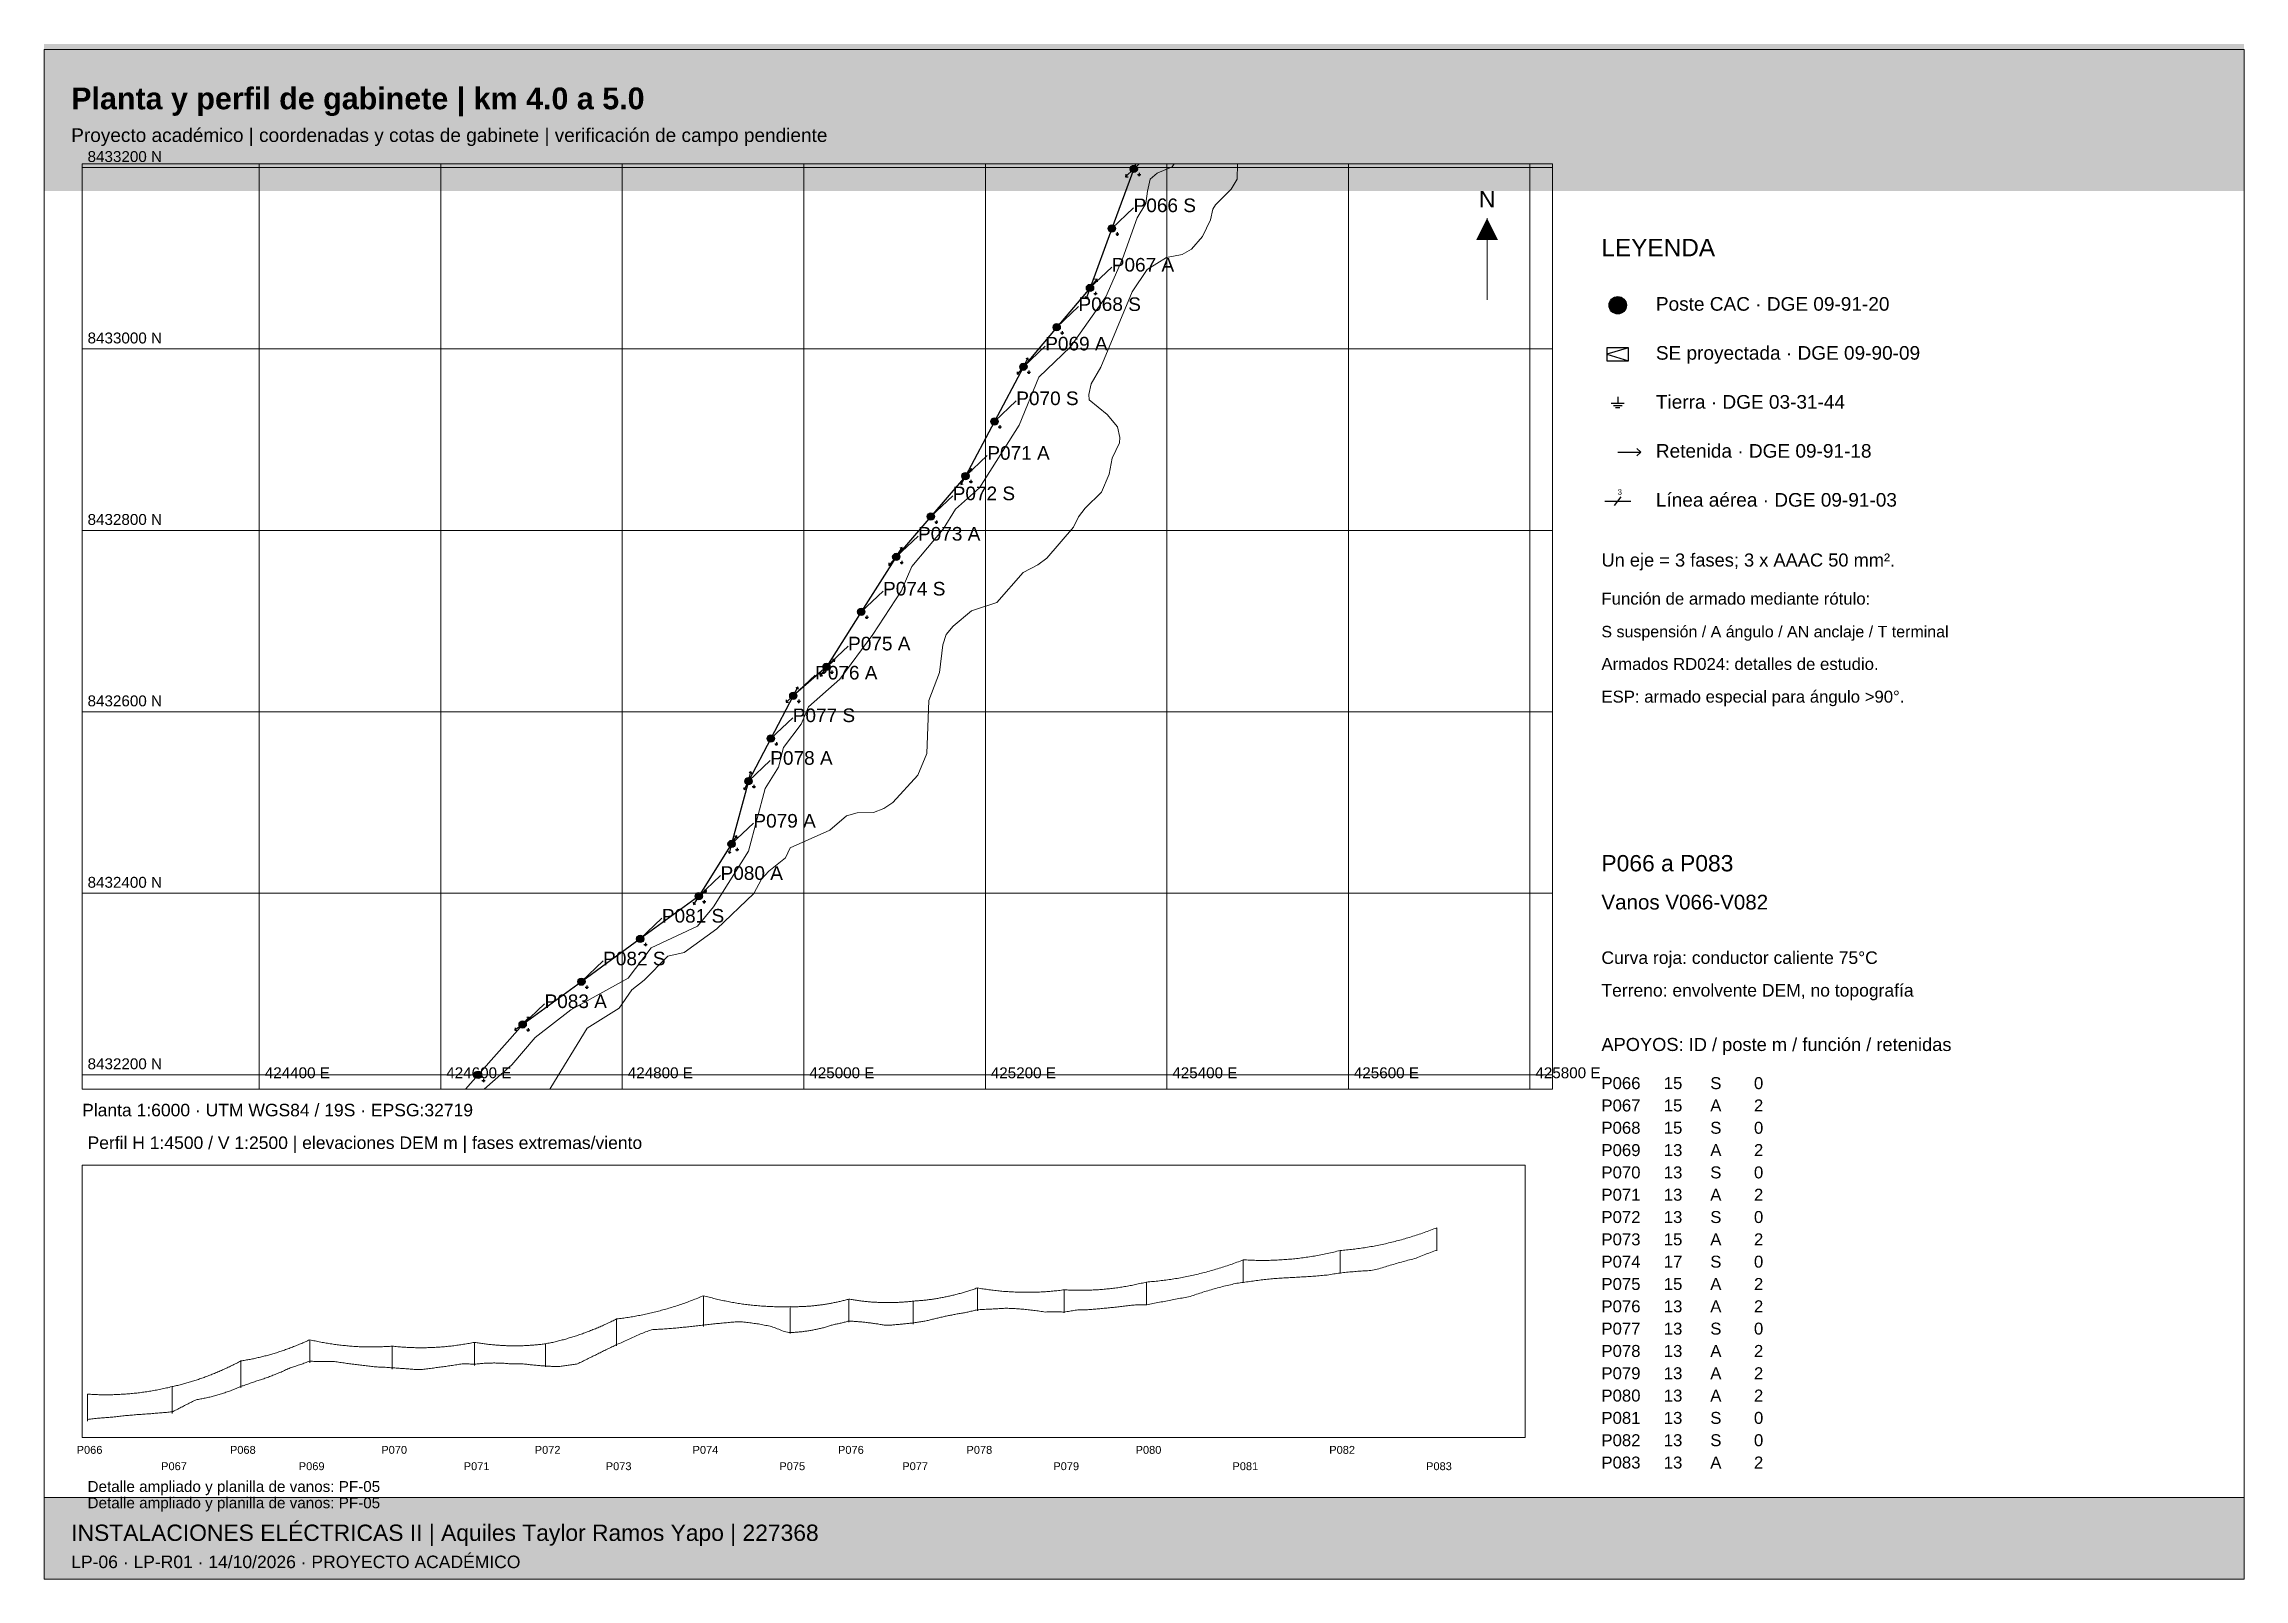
# Paper-space layout 'LP-06_PLANTA' of a CAD drawing. Header units: metres, sheet in millimetres. Extents: x 8 to 412, y 8 to 290.
# The model-space entities are those that its viewports show. They can reach past a viewport. Long polylines and large blocks are cut down to what shows.
import ezdxf

# ---------------------------------------------------------------- set-up
doc = ezdxf.new("R2010")
doc.units = ezdxf.units.M
for name, color, linetype, lineweight, true_color in [('BASE_AGUA', 7, 'Continuous', 13, 0x419bd7), ('BASE_VIAS', 7, 'Continuous', 13, 0xb9b9b9), ('CUADRICULA', 7, 'Continuous', 13, 0xe1e1e1), ('CUADRICULA_TEXTO', 7, 'Continuous', 13, 0x8c8c8c), ('DETALLE', 7, 'Continuous', 13, 0x33434d), ('LP_EJE', 7, 'Continuous', 25, 0xaa191e), ('PERFIL_CONDUCTOR', 7, 'Continuous', 13, 0xc53643), ('PERFIL_TERRENO', 7, 'Continuous', 13, 0x976f49), ('ROTULO', 7, 'Continuous', 13, 0x18364a)]:
    doc.layers.add(name, color=color, linetype=linetype, lineweight=lineweight, true_color=true_color)
for name, color, linetype, lineweight in [('LP_MAPA_ETIQUETAS', 7, 'Continuous', 25), ('LP_PAT', 3, 'Continuous', 25), ('LP_POSTES', 1, 'Continuous', 25), ('LP_RETENIDAS', 34, 'Continuous', 25), ('PF_COMPACTO', 7, 'Continuous', 0)]:
    doc.layers.add(name, color=color, linetype=linetype, lineweight=lineweight)
doc.layers.add('PRESENTACION', color=7, linetype='Continuous')
doc.layers.add('VIEWPORTS', color=7, linetype='Continuous')
doc.styles.add('Arial', font='arial.ttf')
doc.styles.add('Arial-Bold', font='arialbd.ttf')

psp = doc.layouts.new('LP-06_PLANTA')

# ---------------------------------------------------------------- texts
at = {"layer": 'CUADRICULA_TEXTO', "style": 'Arial'}
for s, p in [('8433200 N', (16, 268.32)), ('8433000 N', (16, 234.99)), ('8432800 N', (16, 201.65)), ('8432600 N', (16, 168.32)), ('8432400 N', (16, 134.99)), ('8432200 N', (16, 101.65)), ('424400 E', (48.54, 100)), ('424600 E', (81.87, 100)), ('424800 E', (115.2, 100)), ('425000 E', (148.54, 100)), ('425200 E', (181.87, 100)), ('425400 E', (215.2, 100)), ('425600 E', (248.54, 100)), ('425800 E', (281.87, 100))]:
    psp.add_text(s, height=2, dxfattribs=at).set_placement(p)
at = {"layer": 'LP_MAPA_ETIQUETAS', "style": 'Arial'}
for s, p in [('P066 S', (208.09, 259.11)), ('P067 A', (204.08, 248.19)), ('P068 S', (197.97, 240.95)), ('P069 A', (191.86, 233.7)), ('P070 S', (186.54, 223.66)), ('P071 A', (181.23, 213.62)), ('P072 S', (174.87, 206.19)), ('P073 A', (168.5, 198.77)), ('P074 S', (162.08, 188.68)), ('P075 A', (155.66, 178.6)), ('P076 A', (149.6, 173.25)), ('P077 S', (145.49, 165.42)), ('P078 A', (141.37, 157.59)), ('P079 A', (138.27, 146.04)), ('P080 A', (132.24, 136.44)), ('P081 S', (121.46, 128.59)), ('P082 S', (110.68, 120.74)), ('P083 A', (99.91, 112.89))]:
    psp.add_text(s, height=2.5, dxfattribs=at).set_placement(p)
at = {"layer": 'PF_COMPACTO', "style": 'Arial'}
for s, height, p in [('P066', 1.45, (14, 31)), ('P068', 1.45, (42.15, 31)), ('P070', 1.45, (69.94, 31)), ('P072', 1.45, (98.12, 31)), ('P074', 1.45, (127.1, 31)), ('P076', 1.45, (153.81, 31)), ('P078', 1.45, (177.4, 31)), ('P080', 1.45, (208.46, 31)), ('P082', 1.45, (244.02, 31)), ('P067', 1.45, (29.51, 28)), ('P069', 1.45, (54.79, 28)), ('P071', 1.45, (85.08, 28)), ('P073', 1.45, (111.16, 28)), ('P075', 1.45, (143.04, 28)), ('P077', 1.45, (165.61, 28)), ('P079', 1.45, (193.35, 28)), ('P081', 1.45, (226.24, 28)), ('P083', 1.45, (261.8, 28)), ('Detalle ampliado y planilla de vanos: PF-05', 2, (16, 24))]:
    psp.add_text(s, height=height, dxfattribs=at).set_placement(p)
at = {"layer": 'ROTULO', "color": 159, "true_color": 0x18364a, "style": 'Arial-Bold'}
psp.add_text('Planta y perfil de gabinete | km 4.0 a 5.0', height=4, dxfattribs=at).set_placement((13, 278))
at = {"layer": 'ROTULO', "color": 147, "true_color": 0x526b7b, "style": 'Arial'}
psp.add_text('Proyecto académico | coordenadas y cotas de gabinete | verificación de campo pendiente', height=2.5, dxfattribs=at).set_placement((13, 272))
at = {"layer": 'ROTULO', "style": 'Arial'}
for s, height, p in [('N', 3, (271.5, 260)), ('LEYENDA', 3.2, (294, 251)), ('Poste CAC · DGE 09-91-20', 2.5, (304, 241)), ('SE proyectada · DGE 09-90-09', 2.5, (304, 232)), ('Tierra · DGE 03-31-44', 2.5, (304, 223)), ('Retenida · DGE 09-91-18', 2.5, (304, 214)), ('Línea aérea · DGE 09-91-03', 2.5, (304, 205)), ('Un eje = 3 fases; 3 x AAAC 50 mm².', 2.4, (294, 194)), ('Función de armado mediante rótulo:', 2.2, (294, 187)), ('S suspensión / A ángulo / AN anclaje / T terminal', 2.1, (294, 181)), ('Armados RD024: detalles de estudio.', 2.2, (294, 175)), ('ESP: armado especial para ángulo >90°.', 2.2, (294, 169)), ('P066 a P083', 3, (294, 138)), ('Vanos V066-V082', 2.7, (294, 131)), ('Curva roja: conductor caliente 75°C', 2.3, (294, 121)), ('Terreno: envolvente DEM, no topografía', 2.3, (294, 115)), ('APOYOS: ID / poste m / función / retenidas', 2.4, (294, 105)), ('P066     15      S       0', 2.2, (294, 98)), ('Planta 1:6000 · UTM WGS84 / 19S · EPSG:32719', 2.3, (15, 93)), ('P067     15      A       2', 2.2, (294, 93.9)), ('Perfil H 1:4500 / V 1:2500 | elevaciones DEM m | fases extremas/viento', 2.3, (16, 87)), ('P068     15      S       0', 2.2, (294, 89.8)), ('P069     13      A       2', 2.2, (294, 85.7)), ('P070     13      S       0', 2.2, (294, 81.6)), ('P071     13      A       2', 2.2, (294, 77.5)), ('P072     13      S       0', 2.2, (294, 73.4)), ('P073     15      A       2', 2.2, (294, 69.3)), ('P074     17      S       0', 2.2, (294, 65.2)), ('P075     15      A       2', 2.2, (294, 61.1)), ('P076     13      A       2', 2.2, (294, 57)), ('P077     13      S       0', 2.2, (294, 52.9)), ('P078     13      A       2', 2.2, (294, 48.8)), ('P079     13      A       2', 2.2, (294, 44.7)), ('P080     13      A       2', 2.2, (294, 40.6)), ('P081     13      S       0', 2.2, (294, 36.5)), ('P066', 1.45, (14, 31)), ('P068', 1.45, (42.15, 31)), ('P070', 1.45, (69.94, 31)), ('P072', 1.45, (98.12, 31)), ('P074', 1.45, (127.1, 31)), ('P076', 1.45, (153.81, 31)), ('P078', 1.45, (177.4, 31)), ('P080', 1.45, (208.46, 31)), ('P082', 1.45, (244.02, 31)), ('P082     13      S       0', 2.2, (294, 32.4)), ('P067', 1.45, (29.51, 28)), ('P069', 1.45, (54.79, 28)), ('P071', 1.45, (85.08, 28)), ('P073', 1.45, (111.16, 28)), ('P075', 1.45, (143.04, 28)), ('P077', 1.45, (165.61, 28)), ('P079', 1.45, (193.35, 28)), ('P081', 1.45, (226.24, 28)), ('P083', 1.45, (261.8, 28)), ('P083     13      A       2', 2.2, (294, 28.3)), ('Detalle ampliado y planilla de vanos: PF-05', 2, (16, 21)), ('INSTALACIONES ELÉCTRICAS II | Aquiles Taylor Ramos Yapo | 227368', 3, (13, 15)), ('LP-06 · LP-R01 · 14/10/2026 · PROYECTO ACADÉMICO', 2.3, (13, 10))]:
    psp.add_text(s, height=height, dxfattribs=at).set_placement(p)

msp = doc.modelspace()

# ---------------------------------------------------------------- blocks, each defined once
blk = doc.blocks.new('LP_SUSPENSION')
at = {"true_color": 0xffffff}
blk.add_hatch(color=7, dxfattribs=at).paths.add_polyline_path([(4, 0), (4, 0.6), (3.8, 1.2), (3.6, 1.8), (3.2, 2.4), (2.8, 2.8), (2.4, 3.2), (1.8, 3.6), (1.2, 3.8), (0.6, 4), (0, 4), (-0.6, 4), (-1.2, 3.8), (-1.8, 3.6), (-2.4, 3.2), (-2.8, 2.8), (-3.2, 2.4), (-3.6, 1.8), (-3.8, 1.2), (-4, 0.6), (-4, 0), (-4, -0.6), (-3.8, -1.2), (-3.6, -1.8), (-3.2, -2.4), (-2.8, -2.8), (-2.4, -3.2), (-1.8, -3.6), (-1.2, -3.8), (-0.6, -4), (0, -4), (0.6, -4), (1.2, -3.8), (1.8, -3.6), (2.4, -3.2), (2.8, -2.8), (3.2, -2.4), (3.6, -1.8), (3.8, -1.2), (4, -0.6)])
blk.add_circle((0, 0), 4)
at = {"flags": 1}
for tag in ['ARMADO', 'ID', 'ESTRUCTURA', 'E', 'N', 'POSTE_M']:
    blk.add_attdef(tag, (0, 0), '', height=1, dxfattribs=at)
blk = doc.blocks.new('LP_SE')
blk.add_lwpolyline([(-5, -3), (5, -3), (5, 3), (-5, 3)], close=True)
blk.add_lwpolyline([(5, 3), (-5, 0), (5, -3)])
at = {"flags": 1}
blk.add_attdef('ID', (0, 0), '', height=1, dxfattribs=at)
blk = doc.blocks.new('LP_PAT')
for p, q in [((-3, 0), (3, 0)), ((0, 3), (0, 0)), ((-2, -1), (2, -1)), ((-1, -2), (1, -2))]:
    blk.add_line(p, q)
blk = doc.blocks.new('LP_RET')
blk.add_line((0, 0), (10.6, 0))
blk.add_lwpolyline([(8.8, -1.7), (10.6, 0), (8.8, 1.7)])
blk = doc.blocks.new('LP_LINEA')
for p, q in [((-6, 0), (6, 0)), ((-1.5, -2), (1.5, 2))]:
    blk.add_line(p, q)
blk.add_text('3', height=2.5).set_placement((0, 3))
blk = doc.blocks.new('LP_ANGULO')
at = {"true_color": 0xffffff}
blk.add_hatch(color=7, dxfattribs=at).paths.add_polyline_path([(4, 0), (4, 0.6), (3.8, 1.2), (3.6, 1.8), (3.2, 2.4), (2.8, 2.8), (2.4, 3.2), (1.8, 3.6), (1.2, 3.8), (0.6, 4), (0, 4), (-0.6, 4), (-1.2, 3.8), (-1.8, 3.6), (-2.4, 3.2), (-2.8, 2.8), (-3.2, 2.4), (-3.6, 1.8), (-3.8, 1.2), (-4, 0.6), (-4, 0), (-4, -0.6), (-3.8, -1.2), (-3.6, -1.8), (-3.2, -2.4), (-2.8, -2.8), (-2.4, -3.2), (-1.8, -3.6), (-1.2, -3.8), (-0.6, -4), (0, -4), (0.6, -4), (1.2, -3.8), (1.8, -3.6), (2.4, -3.2), (2.8, -2.8), (3.2, -2.4), (3.6, -1.8), (3.8, -1.2), (4, -0.6)])
blk.add_circle((0, 0), 4)
at = {"flags": 1}
for tag in ['ARMADO', 'ID', 'ESTRUCTURA', 'E', 'N', 'POSTE_M']:
    blk.add_attdef(tag, (0, 0), '', height=1, dxfattribs=at)

# ---------------------------------------------------------------- linework, layer by layer
at = {"layer": 'BASE_AGUA'}
msp.add_lwpolyline([(424694.8, 8432153.1), (424721.4, 8432185.7), (424761.1, 8432251.1), (424796.7, 8432273.4), (424810.5, 8432293.5), (424824.1, 8432304.2), (424850.3, 8432330.5), (424868, 8432334.6), (424904.1, 8432360.8), (424945, 8432399.8), (424953.4, 8432415.6), (424961.5, 8432424.3), (424979.7, 8432439), (424985.1, 8432450), (425028.5, 8432469.6), (425047, 8432485.2), (425058.8, 8432488.7), (425076.8, 8432489.1), (425088.3, 8432493.4), (425097.9, 8432500), (425125.6, 8432530), (425135.6, 8432553.9), (425137.8, 8432612.3), (425149.3, 8432643.2), (425153.2, 8432673.9), (425156.9, 8432685.2), (425164.4, 8432694.4), (425184.9, 8432711.4), (425212.7, 8432720.4), (425241.6, 8432753.6), (425257.7, 8432762), (425267.6, 8432769.2), (425297, 8432803.5), (425302.7, 8432814.7), (425309.9, 8432824.5), (425327.8, 8432841.9), (425336.5, 8432862), (425339.6, 8432879.6), (425347.9, 8432896.6), (425348.2, 8432902.3), (425345.6, 8432914.1), (425334.2, 8432927.6), (425314.5, 8432943.9), (425313.9, 8432949.7), (425316.5, 8432961.5), (425327.1, 8432979.9), (425361.6, 8433062.9), (425378.4, 8433087.4), (425399.4, 8433100.7), (425416.8, 8433103.9), (425427.2, 8433109.9), (425439.3, 8433123.8), (425448.2, 8433142.2), (425450.8, 8433154), (425453.7, 8433158.9), (425471, 8433176.2), (425477.6, 8433186.9), (425477.9, 8433204.2), (425471.2, 8433214.2)], dxfattribs=at)
at = {"layer": 'BASE_VIAS'}
for points in [[(425378.8, 8433173.7), (425381.6, 8433187.2), (425389.4, 8433193.7), (425405.7, 8433200.6), (425418.6, 8433220.6)], [(424600.2, 8432111.1), (424639.7, 8432177), (424678.2, 8432210.9), (424704.1, 8432240.8), (424743.1, 8432271.3), (424806.6, 8432306.3), (424831.9, 8432339.8), (424882.7, 8432363.7), (424900.5, 8432385), (424938.9, 8432446.2), (424957.5, 8432515.5), (424972.2, 8432538.8), (424977.7, 8432560.6), (424997, 8432586.4), (425005.1, 8432605.6), (425039.6, 8432636), (425076, 8432685.2), (425107.4, 8432732.8), (425119, 8432760.1), (425153.5, 8432801.1), (425167.2, 8432823.4), (425193.6, 8432846.7), (425237.1, 8432916.1), (425258.8, 8432968.7), (425293.8, 8433002.2), (425332.8, 8433057.4), (425351, 8433099.4), (425367.1, 8433144.4), (425376.7, 8433160.1), (425378.8, 8433173.7)]]:
    msp.add_lwpolyline(points, dxfattribs=at)
at = {"layer": 'LP_EJE'}
msp.add_lwpolyline([(425404.1, 8433236.8), (425363.5, 8433198.3), (425339.4, 8433132.7), (425315.3, 8433067.2), (425278.6, 8433023.8), (425241.9, 8432980.3), (425210, 8432920), (425178.1, 8432859.8), (425140, 8432815.2), (425101.8, 8432770.7), (425063.3, 8432710.2), (425024.8, 8432649.6), (424988.4, 8432617.6), (424963.7, 8432570.6), (424939, 8432523.6), (424920.4, 8432454.3), (424884.2, 8432396.7), (424819.6, 8432349.6), (424754.9, 8432302.5), (424690.2, 8432255.4), (424641.1, 8432199.7), (424591.9, 8432144.1)], dxfattribs=at)

# ---------------------------------------------------------------- block references
at = {"layer": 'LP_PAT', "xscale": 0.6, "yscale": 0.6}
for p in [(425369.5, 8433192.3), (425345.4, 8433126.7), (425321.3, 8433061.2), (425284.6, 8433017.8), (425247.9, 8432974.3), (425216, 8432914), (425184.1, 8432853.8), (425146, 8432809.2), (425107.8, 8432764.7), (425069.3, 8432704.2), (425030.8, 8432643.6), (424994.4, 8432611.6), (424969.7, 8432564.6), (424945, 8432517.6), (424926.4, 8432448.3), (424890.2, 8432390.7), (424825.6, 8432343.6), (424760.9, 8432296.5), (424696.2, 8432249.4), (424647.1, 8432193.7)]:
    msp.add_blockref('LP_PAT', p, dxfattribs=at)
at = {"layer": 'LP_POSTES'}
for name, p in [('LP_ANGULO', (425363.5, 8433198.3)), ('LP_SUSPENSION', (425339.4, 8433132.7)), ('LP_ANGULO', (425315.3, 8433067.2)), ('LP_SUSPENSION', (425278.6, 8433023.8)), ('LP_ANGULO', (425241.9, 8432980.3)), ('LP_SUSPENSION', (425210, 8432920)), ('LP_ANGULO', (425178.1, 8432859.8)), ('LP_SUSPENSION', (425140, 8432815.2)), ('LP_ANGULO', (425101.8, 8432770.7)), ('LP_SUSPENSION', (425063.3, 8432710.2)), ('LP_ANGULO', (425024.8, 8432649.6)), ('LP_ANGULO', (424988.4, 8432617.6)), ('LP_SUSPENSION', (424963.7, 8432570.6)), ('LP_ANGULO', (424939, 8432523.6)), ('LP_ANGULO', (424920.4, 8432454.3)), ('LP_ANGULO', (424884.2, 8432396.7)), ('LP_SUSPENSION', (424819.6, 8432349.6)), ('LP_SUSPENSION', (424754.9, 8432302.5)), ('LP_ANGULO', (424690.2, 8432255.4)), ('LP_SUSPENSION', (424641.1, 8432199.7))]:
    msp.add_blockref(name, p, dxfattribs=at)
at = {"layer": 'LP_RETENIDAS'}
for p, xscale, yscale, rotation in [((425363.5, 8433198.3), 1.16981132079829, 1.16981132079829, 223.5294997150238), ((425363.5, 8433198.3), 1.169811320679051, 1.169811320679051, 69.80448041175079), ((425315.3, 8433067.2), 1.169811320742181, 1.169811320742181, 49.86772882851753), ((425315.3, 8433067.2), 1.169811320679051, 1.169811320679051, 249.8044804117508), ((425241.9, 8432980.3), 0.9999999999316288, 0.9999999999316288, 229.8677288261375), ((425241.9, 8432980.3), 1.000000000063909, 1.000000000063909, 62.09705632638848), ((425178.1, 8432859.8), 1.000000000063909, 1.000000000063909, 242.0970563263885), ((425178.1, 8432859.8), 0.9999999999769732, 0.9999999999769732, 49.42273997931765), ((425101.8, 8432770.7), 1.169811320782044, 1.169811320782044, 57.5176937778161), ((425101.8, 8432770.7), 1.169811320707848, 1.169811320707848, 229.4227399772121), ((425024.8, 8432649.6), 1.169811320782044, 1.169811320782044, 237.5176937778161), ((425024.8, 8432649.6), 1.169811320751768, 1.169811320751768, 41.41630581605269), ((424988.4, 8432617.6), 1.000000000041465, 1.000000000041465, 221.4163058188099), ((424988.4, 8432617.6), 0.9999999999648532, 0.9999999999648532, 62.26329361833066), ((424939, 8432523.6), 0.9999999999648532, 0.9999999999648532, 242.2632936183306), ((424939, 8432523.6), 0.9999999999760544, 0.9999999999760544, 74.9636724282204), ((424920.4, 8432454.3), 0.9999999999760544, 0.9999999999760544, 254.9636724282204), ((424920.4, 8432454.3), 1.000000000055194, 1.000000000055194, 57.88066077699221), ((424884.2, 8432396.7), 1.000000000055194, 1.000000000055194, 237.8806607769922), ((424884.2, 8432396.7), 1.000000000019978, 1.000000000019978, 36.0699425829568), ((424690.2, 8432255.4), 1.000000000019978, 1.000000000019978, 216.0699425829568), ((424690.2, 8432255.4), 1.000000000042246, 1.000000000042246, 48.5578075169854)]:
    msp.add_blockref('LP_RET', p, dxfattribs=dict(at, xscale=xscale, yscale=yscale, rotation=rotation))

# ---------------------------------------------------------------- hatches: boundary and pattern name
at = {"layer": 'PRESENTACION', "true_color": 0xeef4f7}
for points in [[(8, 263), (412, 263), (412, 290), (8, 290)], [(8, 8), (412, 8), (412, 23), (8, 23)]]:
    psp.add_hatch(color=7, dxfattribs=at).paths.add_polyline_path(points)
at = {"layer": 'PRESENTACION', "true_color": 0x287d89}
psp.add_hatch(color=137, dxfattribs=at).paths.add_polyline_path([(8, 263), (11, 263), (11, 290), (8, 290)])

# ---------------------------------------------------------------- linework, layer by layer
at = {"layer": 'CUADRICULA'}
for p, q in [((15, 267.32), (285, 267.32)), ((47.54, 98), (47.54, 268)), ((80.87, 98), (80.87, 268)), ((114.2, 98), (114.2, 268)), ((147.54, 98), (147.54, 268)), ((180.87, 98), (180.87, 268)), ((214.2, 98), (214.2, 268)), ((247.54, 98), (247.54, 268)), ((280.87, 98), (280.87, 268)), ((15, 233.99), (285, 233.99)), ((15, 200.65), (285, 200.65)), ((15, 167.32), (285, 167.32)), ((15, 133.99), (285, 133.99)), ((15, 100.65), (285, 100.65))]:
    psp.add_line(p, q, dxfattribs=at)
at = {"layer": 'DETALLE'}
for p, q in [((273, 243), (273, 258)), ((263.8, 68.3), (263.8, 72.54)), ((228.24, 62.4), (228.24, 66.64)), ((246.02, 64.11), (246.02, 68.35)), ((179.4, 57.24), (179.4, 61.48)), ((195.35, 56.89), (195.35, 61.13)), ((210.46, 58.32), (210.46, 62.56)), ((129.1, 54.37), (129.1, 60.05)), ((145.04, 53.08), (145.04, 58.04)), ((155.81, 55.19), (155.81, 59.43)), ((167.61, 54.82), (167.61, 59.06)), ((113.16, 50.83), (113.16, 55.79)), ((56.79, 47.71), (56.79, 51.95)), ((71.94, 46.54), (71.94, 50.78)), ((87.08, 47.24), (87.08, 51.48)), ((100.12, 46.97), (100.12, 51.21)), ((44.15, 43.1), (44.15, 48.06)), ((16, 37), (16, 41.96)), ((31.51, 38.38), (31.51, 43.34))]:
    psp.add_line(p, q, dxfattribs=at)
psp.add_lwpolyline([(15, 34), (280, 34), (280, 84), (15, 84)], close=True, dxfattribs=at)
psp.add_solid([(271, 254), (275, 254), (273, 258)], dxfattribs=at)
at = {"layer": 'LP_MAPA_ETIQUETAS'}
for p, q in [((204.09, 256.11), (208.09, 259.91)), ((200.08, 245.19), (204.08, 248.99)), ((193.97, 237.95), (197.97, 241.75)), ((187.86, 230.7), (191.86, 234.5)), ((182.54, 220.66), (186.54, 224.46)), ((177.23, 210.62), (181.23, 214.42)), ((170.87, 203.19), (174.87, 206.99)), ((164.5, 195.77), (168.5, 199.57)), ((158.08, 185.68), (162.08, 189.48)), ((151.66, 175.6), (155.66, 179.4)), ((145.6, 170.25), (149.6, 174.05)), ((141.49, 162.42), (145.49, 166.22)), ((137.37, 154.59), (141.37, 158.39)), ((134.27, 143.04), (138.27, 146.84)), ((128.24, 133.44), (132.24, 137.24)), ((117.46, 125.59), (121.46, 129.39)), ((106.68, 117.74), (110.68, 121.54)), ((95.91, 109.89), (99.91, 113.69))]:
    psp.add_line(p, q, dxfattribs=at)
at = {"layer": 'PERFIL_CONDUCTOR'}
for points in [[(246.02, 68.35), (246.32, 68.37), (246.61, 68.4), (246.91, 68.43), (247.21, 68.45), (247.5, 68.48), (247.8, 68.51), (248.1, 68.55), (248.39, 68.58), (248.69, 68.62), (248.99, 68.65), (249.28, 68.69), (249.58, 68.73), (249.87, 68.77), (250.17, 68.82), (250.47, 68.86), (250.76, 68.91), (251.06, 68.96), (251.36, 69.01), (251.65, 69.06), (251.95, 69.11), (252.24, 69.17), (252.54, 69.22), (252.84, 69.28), (253.13, 69.34), (253.43, 69.4), (253.73, 69.47), (254.02, 69.53), (254.32, 69.6), (254.62, 69.66), (254.91, 69.73), (255.21, 69.8), (255.5, 69.87), (255.8, 69.95), (256.1, 70.02), (256.39, 70.1), (256.69, 70.18), (256.99, 70.26), (257.28, 70.34), (257.58, 70.42), (257.88, 70.51), (258.17, 70.59), (258.47, 70.68), (258.76, 70.77), (259.06, 70.86), (259.36, 70.96), (259.65, 71.05), (259.95, 71.15), (260.25, 71.24), (260.54, 71.34), (260.84, 71.44), (261.13, 71.55), (261.43, 71.65), (261.73, 71.76), (262.02, 71.86), (262.32, 71.97), (262.62, 72.08), (262.91, 72.2), (263.21, 72.31), (263.51, 72.42), (263.8, 72.54)], [(210.46, 62.56), (210.76, 62.58), (211.05, 62.6), (211.35, 62.63), (211.65, 62.65), (211.94, 62.68), (212.24, 62.71), (212.54, 62.74), (212.83, 62.77), (213.13, 62.81), (213.43, 62.84), (213.72, 62.88), (214.02, 62.92), (214.31, 62.96), (214.61, 63), (214.91, 63.04), (215.2, 63.09), (215.5, 63.14), (215.8, 63.18), (216.09, 63.23), (216.39, 63.29), (216.69, 63.34), (216.98, 63.39), (217.28, 63.45), (217.57, 63.51), (217.87, 63.57), (218.17, 63.63), (218.46, 63.69), (218.76, 63.75), (219.06, 63.82), (219.35, 63.89), (219.65, 63.95), (219.94, 64.03), (220.24, 64.1), (220.54, 64.17), (220.83, 64.25), (221.13, 64.32), (221.43, 64.4), (221.72, 64.48), (222.02, 64.56), (222.32, 64.65), (222.61, 64.73), (222.91, 64.82), (223.2, 64.9), (223.5, 64.99), (223.8, 65.09), (224.09, 65.18), (224.39, 65.27), (224.69, 65.37), (224.98, 65.47), (225.28, 65.56), (225.58, 65.67), (225.87, 65.77), (226.17, 65.87), (226.46, 65.98), (226.76, 66.08), (227.06, 66.19), (227.35, 66.3), (227.65, 66.41), (227.95, 66.53), (228.24, 66.64)], [(228.24, 66.64), (228.54, 66.63), (228.83, 66.61), (229.13, 66.59), (229.43, 66.58), (229.72, 66.57), (230.02, 66.56), (230.32, 66.55), (230.61, 66.54), (230.91, 66.54), (231.21, 66.53), (231.5, 66.53), (231.8, 66.53), (232.09, 66.53), (232.39, 66.53), (232.69, 66.54), (232.98, 66.54), (233.28, 66.55), (233.58, 66.56), (233.87, 66.57), (234.17, 66.58), (234.46, 66.6), (234.76, 66.61), (235.06, 66.63), (235.35, 66.65), (235.65, 66.67), (235.95, 66.69), (236.24, 66.71), (236.54, 66.73), (236.84, 66.76), (237.13, 66.79), (237.43, 66.82), (237.72, 66.85), (238.02, 66.88), (238.32, 66.91), (238.61, 66.95), (238.91, 66.99), (239.21, 67.03), (239.5, 67.07), (239.8, 67.11), (240.1, 67.15), (240.39, 67.2), (240.69, 67.24), (240.98, 67.29), (241.28, 67.34), (241.58, 67.39), (241.87, 67.44), (242.17, 67.5), (242.47, 67.56), (242.76, 67.61), (243.06, 67.67), (243.35, 67.73), (243.65, 67.8), (243.95, 67.86), (244.24, 67.92), (244.54, 67.99), (244.84, 68.06), (245.13, 68.13), (245.43, 68.2), (245.73, 68.28), (246.02, 68.35)], [(167.61, 59.06), (167.81, 59.07), (168, 59.08), (168.2, 59.09), (168.4, 59.11), (168.59, 59.12), (168.79, 59.14), (168.99, 59.15), (169.18, 59.17), (169.38, 59.19), (169.58, 59.21), (169.77, 59.23), (169.97, 59.25), (170.17, 59.28), (170.36, 59.3), (170.56, 59.32), (170.75, 59.35), (170.95, 59.38), (171.15, 59.4), (171.34, 59.43), (171.54, 59.46), (171.74, 59.49), (171.93, 59.53), (172.13, 59.56), (172.33, 59.59), (172.52, 59.63), (172.72, 59.66), (172.92, 59.7), (173.11, 59.74), (173.31, 59.78), (173.51, 59.82), (173.7, 59.86), (173.9, 59.9), (174.1, 59.94), (174.29, 59.99), (174.49, 60.03), (174.69, 60.08), (174.88, 60.12), (175.08, 60.17), (175.28, 60.22), (175.47, 60.27), (175.67, 60.32), (175.87, 60.37), (176.06, 60.43), (176.26, 60.48), (176.46, 60.54), (176.65, 60.59), (176.85, 60.65), (177.05, 60.71), (177.24, 60.76), (177.44, 60.82), (177.64, 60.89), (177.83, 60.95), (178.03, 61.01), (178.23, 61.07), (178.42, 61.14), (178.62, 61.21), (178.81, 61.27), (179.01, 61.34), (179.21, 61.41), (179.4, 61.48)], [(179.4, 61.48), (179.67, 61.43), (179.94, 61.39), (180.2, 61.34), (180.47, 61.3), (180.73, 61.26), (181, 61.22), (181.27, 61.18), (181.53, 61.15), (181.8, 61.11), (182.06, 61.08), (182.33, 61.04), (182.59, 61.01), (182.86, 60.98), (183.13, 60.95), (183.39, 60.92), (183.66, 60.9), (183.92, 60.87), (184.19, 60.85), (184.46, 60.83), (184.72, 60.81), (184.99, 60.79), (185.25, 60.77), (185.52, 60.76), (185.78, 60.74), (186.05, 60.73), (186.32, 60.72), (186.58, 60.71), (186.85, 60.7), (187.11, 60.69), (187.38, 60.68), (187.64, 60.68), (187.91, 60.67), (188.18, 60.67), (188.44, 60.67), (188.71, 60.67), (188.97, 60.67), (189.24, 60.68), (189.51, 60.68), (189.77, 60.69), (190.04, 60.69), (190.3, 60.7), (190.57, 60.71), (190.83, 60.72), (191.1, 60.74), (191.37, 60.75), (191.63, 60.77), (191.9, 60.78), (192.16, 60.8), (192.43, 60.82), (192.7, 60.84), (192.96, 60.87), (193.23, 60.89), (193.49, 60.92), (193.76, 60.94), (194.02, 60.97), (194.29, 61), (194.56, 61.03), (194.82, 61.06), (195.09, 61.1), (195.35, 61.13)], [(195.35, 61.13), (195.61, 61.12), (195.86, 61.1), (196.11, 61.09), (196.36, 61.08), (196.61, 61.07), (196.86, 61.06), (197.12, 61.06), (197.37, 61.05), (197.62, 61.05), (197.87, 61.04), (198.12, 61.04), (198.38, 61.04), (198.63, 61.04), (198.88, 61.04), (199.13, 61.05), (199.38, 61.05), (199.63, 61.06), (199.89, 61.07), (200.14, 61.07), (200.39, 61.08), (200.64, 61.1), (200.89, 61.11), (201.15, 61.12), (201.4, 61.14), (201.65, 61.15), (201.9, 61.17), (202.15, 61.19), (202.4, 61.21), (202.66, 61.23), (202.91, 61.26), (203.16, 61.28), (203.41, 61.31), (203.66, 61.33), (203.92, 61.36), (204.17, 61.39), (204.42, 61.42), (204.67, 61.45), (204.92, 61.49), (205.17, 61.52), (205.43, 61.56), (205.68, 61.6), (205.93, 61.64), (206.18, 61.68), (206.43, 61.72), (206.69, 61.76), (206.94, 61.8), (207.19, 61.85), (207.44, 61.9), (207.69, 61.94), (207.94, 61.99), (208.2, 62.04), (208.45, 62.1), (208.7, 62.15), (208.95, 62.2), (209.2, 62.26), (209.45, 62.32), (209.71, 62.37), (209.96, 62.43), (210.21, 62.5), (210.46, 62.56)], [(113.16, 55.79), (113.43, 55.82), (113.69, 55.85), (113.96, 55.88), (114.22, 55.92), (114.49, 55.95), (114.75, 55.99), (115.02, 56.03), (115.29, 56.06), (115.55, 56.11), (115.82, 56.15), (116.08, 56.19), (116.35, 56.24), (116.61, 56.28), (116.88, 56.33), (117.15, 56.38), (117.41, 56.43), (117.68, 56.48), (117.94, 56.54), (118.21, 56.59), (118.47, 56.65), (118.74, 56.71), (119, 56.76), (119.27, 56.82), (119.54, 56.89), (119.8, 56.95), (120.07, 57.01), (120.33, 57.08), (120.6, 57.15), (120.86, 57.22), (121.13, 57.29), (121.4, 57.36), (121.66, 57.43), (121.93, 57.51), (122.19, 57.58), (122.46, 57.66), (122.72, 57.74), (122.99, 57.82), (123.26, 57.9), (123.52, 57.98), (123.79, 58.07), (124.05, 58.15), (124.32, 58.24), (124.58, 58.33), (124.85, 58.42), (125.12, 58.51), (125.38, 58.6), (125.65, 58.7), (125.91, 58.79), (126.18, 58.89), (126.44, 58.99), (126.71, 59.09), (126.98, 59.19), (127.24, 59.29), (127.51, 59.4), (127.77, 59.5), (128.04, 59.61), (128.3, 59.72), (128.57, 59.83), (128.84, 59.94), (129.1, 60.05)], [(129.1, 60.05), (129.37, 59.98), (129.63, 59.91), (129.9, 59.83), (130.16, 59.76), (130.43, 59.69), (130.69, 59.63), (130.96, 59.56), (131.23, 59.49), (131.49, 59.43), (131.76, 59.37), (132.02, 59.31), (132.29, 59.25), (132.55, 59.19), (132.82, 59.13), (133.09, 59.08), (133.35, 59.02), (133.62, 58.97), (133.88, 58.92), (134.15, 58.87), (134.41, 58.82), (134.68, 58.78), (134.95, 58.73), (135.21, 58.69), (135.48, 58.64), (135.74, 58.6), (136.01, 58.56), (136.27, 58.52), (136.54, 58.49), (136.81, 58.45), (137.07, 58.42), (137.34, 58.38), (137.6, 58.35), (137.87, 58.32), (138.13, 58.29), (138.4, 58.27), (138.67, 58.24), (138.93, 58.22), (139.2, 58.19), (139.46, 58.17), (139.73, 58.15), (139.99, 58.13), (140.26, 58.11), (140.53, 58.1), (140.79, 58.08), (141.06, 58.07), (141.32, 58.06), (141.59, 58.05), (141.85, 58.04), (142.12, 58.03), (142.38, 58.02), (142.65, 58.02), (142.92, 58.02), (143.18, 58.01), (143.45, 58.01), (143.71, 58.01), (143.98, 58.01), (144.24, 58.02), (144.51, 58.02), (144.78, 58.03), (145.04, 58.04)], [(145.04, 58.04), (145.22, 58.03), (145.4, 58.03), (145.58, 58.03), (145.76, 58.03), (145.94, 58.03), (146.12, 58.03), (146.3, 58.03), (146.48, 58.03), (146.66, 58.04), (146.84, 58.04), (147.02, 58.05), (147.2, 58.05), (147.38, 58.06), (147.56, 58.07), (147.73, 58.08), (147.91, 58.09), (148.09, 58.1), (148.27, 58.11), (148.45, 58.13), (148.63, 58.14), (148.81, 58.15), (148.99, 58.17), (149.17, 58.19), (149.35, 58.2), (149.53, 58.22), (149.71, 58.24), (149.89, 58.26), (150.07, 58.28), (150.25, 58.3), (150.43, 58.33), (150.61, 58.35), (150.79, 58.37), (150.97, 58.4), (151.15, 58.43), (151.33, 58.45), (151.51, 58.48), (151.68, 58.51), (151.86, 58.54), (152.04, 58.57), (152.22, 58.6), (152.4, 58.64), (152.58, 58.67), (152.76, 58.7), (152.94, 58.74), (153.12, 58.78), (153.3, 58.81), (153.48, 58.85), (153.66, 58.89), (153.84, 58.93), (154.02, 58.97), (154.2, 59.01), (154.38, 59.06), (154.56, 59.1), (154.74, 59.14), (154.92, 59.19), (155.1, 59.24), (155.28, 59.28), (155.46, 59.33), (155.63, 59.38), (155.81, 59.43)], [(155.81, 59.43), (156.01, 59.39), (156.21, 59.36), (156.4, 59.33), (156.6, 59.29), (156.8, 59.26), (156.99, 59.23), (157.19, 59.2), (157.39, 59.17), (157.58, 59.14), (157.78, 59.12), (157.98, 59.09), (158.17, 59.07), (158.37, 59.04), (158.57, 59.02), (158.76, 59), (158.96, 58.98), (159.16, 58.96), (159.35, 58.94), (159.55, 58.92), (159.75, 58.91), (159.94, 58.89), (160.14, 58.88), (160.34, 58.86), (160.53, 58.85), (160.73, 58.84), (160.93, 58.83), (161.12, 58.82), (161.32, 58.81), (161.52, 58.8), (161.71, 58.79), (161.91, 58.79), (162.11, 58.78), (162.3, 58.78), (162.5, 58.78), (162.69, 58.78), (162.89, 58.77), (163.09, 58.78), (163.28, 58.78), (163.48, 58.78), (163.68, 58.78), (163.87, 58.79), (164.07, 58.79), (164.27, 58.8), (164.46, 58.8), (164.66, 58.81), (164.86, 58.82), (165.05, 58.83), (165.25, 58.84), (165.45, 58.86), (165.64, 58.87), (165.84, 58.88), (166.04, 58.9), (166.23, 58.91), (166.43, 58.93), (166.63, 58.95), (166.82, 58.97), (167.02, 58.99), (167.22, 59.01), (167.41, 59.03), (167.61, 59.06)], [(100.12, 51.21), (100.34, 51.25), (100.55, 51.3), (100.77, 51.34), (100.99, 51.39), (101.21, 51.44), (101.42, 51.48), (101.64, 51.53), (101.86, 51.59), (102.08, 51.64), (102.29, 51.69), (102.51, 51.74), (102.73, 51.8), (102.95, 51.86), (103.16, 51.91), (103.38, 51.97), (103.6, 52.03), (103.81, 52.09), (104.03, 52.15), (104.25, 52.22), (104.47, 52.28), (104.68, 52.35), (104.9, 52.41), (105.12, 52.48), (105.34, 52.55), (105.55, 52.62), (105.77, 52.69), (105.99, 52.76), (106.21, 52.84), (106.42, 52.91), (106.64, 52.99), (106.86, 53.06), (107.07, 53.14), (107.29, 53.22), (107.51, 53.3), (107.73, 53.38), (107.94, 53.47), (108.16, 53.55), (108.38, 53.63), (108.6, 53.72), (108.81, 53.81), (109.03, 53.89), (109.25, 53.98), (109.47, 54.07), (109.68, 54.17), (109.9, 54.26), (110.12, 54.35), (110.33, 54.45), (110.55, 54.54), (110.77, 54.64), (110.99, 54.74), (111.2, 54.84), (111.42, 54.94), (111.64, 55.04), (111.86, 55.15), (112.07, 55.25), (112.29, 55.35), (112.51, 55.46), (112.73, 55.57), (112.94, 55.68), (113.16, 55.79)], [(44.15, 48.06), (44.36, 48.1), (44.57, 48.13), (44.78, 48.17), (44.99, 48.2), (45.2, 48.24), (45.42, 48.28), (45.63, 48.31), (45.84, 48.35), (46.05, 48.4), (46.26, 48.44), (46.47, 48.48), (46.68, 48.53), (46.89, 48.57), (47.1, 48.62), (47.31, 48.67), (47.52, 48.71), (47.73, 48.76), (47.94, 48.82), (48.15, 48.87), (48.36, 48.92), (48.58, 48.98), (48.79, 49.03), (49, 49.09), (49.21, 49.14), (49.42, 49.2), (49.63, 49.26), (49.84, 49.32), (50.05, 49.39), (50.26, 49.45), (50.47, 49.51), (50.68, 49.58), (50.89, 49.64), (51.1, 49.71), (51.31, 49.78), (51.53, 49.85), (51.74, 49.92), (51.95, 49.99), (52.16, 50.07), (52.37, 50.14), (52.58, 50.22), (52.79, 50.29), (53, 50.37), (53.21, 50.45), (53.42, 50.53), (53.63, 50.61), (53.84, 50.69), (54.05, 50.77), (54.26, 50.86), (54.47, 50.94), (54.69, 51.03), (54.9, 51.12), (55.11, 51.2), (55.32, 51.29), (55.53, 51.38), (55.74, 51.48), (55.95, 51.57), (56.16, 51.66), (56.37, 51.76), (56.58, 51.86), (56.79, 51.95)], [(56.79, 51.95), (57.04, 51.89), (57.3, 51.84), (57.55, 51.78), (57.8, 51.73), (58.05, 51.67), (58.31, 51.62), (58.56, 51.57), (58.81, 51.52), (59.06, 51.48), (59.32, 51.43), (59.57, 51.38), (59.82, 51.34), (60.07, 51.3), (60.33, 51.26), (60.58, 51.22), (60.83, 51.18), (61.08, 51.14), (61.34, 51.11), (61.59, 51.07), (61.84, 51.04), (62.09, 51.01), (62.35, 50.97), (62.6, 50.95), (62.85, 50.92), (63.1, 50.89), (63.35, 50.87), (63.61, 50.84), (63.86, 50.82), (64.11, 50.8), (64.36, 50.78), (64.62, 50.76), (64.87, 50.74), (65.12, 50.72), (65.37, 50.71), (65.63, 50.7), (65.88, 50.68), (66.13, 50.67), (66.38, 50.66), (66.64, 50.65), (66.89, 50.65), (67.14, 50.64), (67.39, 50.64), (67.65, 50.63), (67.9, 50.63), (68.15, 50.63), (68.4, 50.63), (68.66, 50.63), (68.91, 50.64), (69.16, 50.64), (69.41, 50.65), (69.66, 50.66), (69.92, 50.66), (70.17, 50.67), (70.42, 50.69), (70.67, 50.7), (70.93, 50.71), (71.18, 50.73), (71.43, 50.74), (71.68, 50.76), (71.94, 50.78)], [(71.94, 50.78), (72.19, 50.75), (72.44, 50.73), (72.69, 50.7), (72.95, 50.68), (73.2, 50.66), (73.45, 50.64), (73.7, 50.62), (73.96, 50.6), (74.21, 50.59), (74.46, 50.57), (74.71, 50.56), (74.97, 50.54), (75.22, 50.53), (75.47, 50.52), (75.72, 50.51), (75.97, 50.51), (76.23, 50.5), (76.48, 50.5), (76.73, 50.49), (76.98, 50.49), (77.24, 50.49), (77.49, 50.49), (77.74, 50.49), (77.99, 50.5), (78.25, 50.5), (78.5, 50.51), (78.75, 50.51), (79, 50.52), (79.26, 50.53), (79.51, 50.54), (79.76, 50.55), (80.01, 50.57), (80.27, 50.58), (80.52, 50.6), (80.77, 50.62), (81.02, 50.64), (81.28, 50.66), (81.53, 50.68), (81.78, 50.7), (82.03, 50.72), (82.29, 50.75), (82.54, 50.78), (82.79, 50.8), (83.04, 50.83), (83.29, 50.86), (83.55, 50.9), (83.8, 50.93), (84.05, 50.96), (84.3, 51), (84.56, 51.04), (84.81, 51.08), (85.06, 51.12), (85.31, 51.16), (85.57, 51.2), (85.82, 51.24), (86.07, 51.29), (86.32, 51.34), (86.58, 51.38), (86.83, 51.43), (87.08, 51.48)], [(87.08, 51.48), (87.3, 51.45), (87.52, 51.41), (87.73, 51.37), (87.95, 51.34), (88.17, 51.31), (88.38, 51.27), (88.6, 51.24), (88.82, 51.21), (89.04, 51.19), (89.25, 51.16), (89.47, 51.13), (89.69, 51.11), (89.91, 51.08), (90.12, 51.06), (90.34, 51.04), (90.56, 51.02), (90.78, 51), (90.99, 50.98), (91.21, 50.96), (91.43, 50.95), (91.64, 50.93), (91.86, 50.92), (92.08, 50.9), (92.3, 50.89), (92.51, 50.88), (92.73, 50.87), (92.95, 50.86), (93.17, 50.86), (93.38, 50.85), (93.6, 50.84), (93.82, 50.84), (94.04, 50.84), (94.25, 50.84), (94.47, 50.83), (94.69, 50.84), (94.9, 50.84), (95.12, 50.84), (95.34, 50.84), (95.56, 50.85), (95.77, 50.85), (95.99, 50.86), (96.21, 50.87), (96.43, 50.88), (96.64, 50.89), (96.86, 50.9), (97.08, 50.91), (97.3, 50.93), (97.51, 50.94), (97.73, 50.96), (97.95, 50.98), (98.16, 51), (98.38, 51.01), (98.6, 51.04), (98.82, 51.06), (99.03, 51.08), (99.25, 51.1), (99.47, 51.13), (99.69, 51.15), (99.9, 51.18), (100.12, 51.21)], [(31.51, 43.34), (31.72, 43.39), (31.93, 43.43), (32.14, 43.48), (32.35, 43.53), (32.56, 43.58), (32.77, 43.63), (32.98, 43.69), (33.2, 43.74), (33.41, 43.79), (33.62, 43.85), (33.83, 43.91), (34.04, 43.97), (34.25, 44.03), (34.46, 44.09), (34.67, 44.15), (34.88, 44.21), (35.09, 44.27), (35.3, 44.34), (35.51, 44.4), (35.72, 44.47), (35.93, 44.54), (36.15, 44.61), (36.36, 44.68), (36.57, 44.75), (36.78, 44.82), (36.99, 44.9), (37.2, 44.97), (37.41, 45.05), (37.62, 45.12), (37.83, 45.2), (38.04, 45.28), (38.25, 45.36), (38.46, 45.44), (38.67, 45.53), (38.88, 45.61), (39.09, 45.69), (39.31, 45.78), (39.52, 45.87), (39.73, 45.96), (39.94, 46.05), (40.15, 46.14), (40.36, 46.23), (40.57, 46.32), (40.78, 46.41), (40.99, 46.51), (41.2, 46.6), (41.41, 46.7), (41.62, 46.8), (41.83, 46.9), (42.04, 47), (42.25, 47.1), (42.47, 47.2), (42.68, 47.31), (42.89, 47.41), (43.1, 47.52), (43.31, 47.62), (43.52, 47.73), (43.73, 47.84), (43.94, 47.95), (44.15, 48.06)], [(16, 41.96), (16.26, 41.94), (16.52, 41.93), (16.78, 41.91), (17.03, 41.9), (17.29, 41.89), (17.55, 41.88), (17.81, 41.87), (18.07, 41.86), (18.33, 41.86), (18.58, 41.85), (18.84, 41.85), (19.1, 41.85), (19.36, 41.85), (19.62, 41.85), (19.88, 41.85), (20.14, 41.85), (20.39, 41.86), (20.65, 41.86), (20.91, 41.87), (21.17, 41.88), (21.43, 41.89), (21.69, 41.9), (21.95, 41.91), (22.2, 41.93), (22.46, 41.94), (22.72, 41.96), (22.98, 41.98), (23.24, 42), (23.5, 42.02), (23.75, 42.04), (24.01, 42.06), (24.27, 42.09), (24.53, 42.12), (24.79, 42.14), (25.05, 42.17), (25.31, 42.2), (25.56, 42.23), (25.82, 42.27), (26.08, 42.3), (26.34, 42.34), (26.6, 42.37), (26.86, 42.41), (27.12, 42.45), (27.37, 42.49), (27.63, 42.54), (27.89, 42.58), (28.15, 42.63), (28.41, 42.67), (28.67, 42.72), (28.92, 42.77), (29.18, 42.82), (29.44, 42.87), (29.7, 42.93), (29.96, 42.98), (30.22, 43.04), (30.48, 43.1), (30.73, 43.15), (30.99, 43.21), (31.25, 43.28), (31.51, 43.34)]]:
    psp.add_lwpolyline(points, dxfattribs=at)
at = {"layer": 'PERFIL_TERRENO'}
for points in [[(246.02, 64.21), (246.32, 64.24), (246.61, 64.28), (246.91, 64.31), (247.21, 64.35), (247.5, 64.38), (247.8, 64.41), (248.1, 64.44), (248.39, 64.46), (248.69, 64.49), (248.99, 64.51), (249.28, 64.54), (249.58, 64.56), (249.87, 64.58), (250.17, 64.59), (250.47, 64.61), (250.76, 64.63), (251.06, 64.64), (251.36, 64.65), (251.65, 64.66), (251.95, 64.73), (252.24, 64.79), (252.54, 64.85), (252.84, 64.92), (253.13, 65), (253.43, 65.09), (253.73, 65.18), (254.02, 65.27), (254.32, 65.36), (254.62, 65.45), (254.91, 65.54), (255.21, 65.63), (255.5, 65.72), (255.8, 65.8), (256.1, 65.89), (256.39, 65.97), (256.69, 66.06), (256.99, 66.14), (257.28, 66.23), (257.58, 66.31), (257.88, 66.39), (258.17, 66.47), (258.47, 66.55), (258.76, 66.63), (259.06, 66.71), (259.36, 66.79), (259.65, 66.86), (259.95, 66.95), (260.25, 67.07), (260.54, 67.19), (260.84, 67.3), (261.13, 67.42), (261.43, 67.54), (261.73, 67.65), (262.02, 67.77), (262.32, 67.88), (262.62, 67.99), (262.91, 68.11), (263.21, 68.22), (263.51, 68.33), (263.8, 68.44)], [(210.46, 58.4), (210.76, 58.45), (211.05, 58.5), (211.35, 58.56), (211.65, 58.62), (211.94, 58.67), (212.24, 58.73), (212.54, 58.78), (212.83, 58.84), (213.13, 58.9), (213.43, 58.95), (213.72, 59.01), (214.02, 59.06), (214.31, 59.12), (214.61, 59.18), (214.91, 59.23), (215.2, 59.29), (215.5, 59.34), (215.8, 59.4), (216.09, 59.46), (216.39, 59.51), (216.69, 59.57), (216.98, 59.62), (217.28, 59.68), (217.57, 59.74), (217.87, 59.79), (218.17, 59.85), (218.46, 59.93), (218.76, 60), (219.06, 60.11), (219.35, 60.21), (219.65, 60.31), (219.94, 60.41), (220.24, 60.5), (220.54, 60.6), (220.83, 60.69), (221.13, 60.79), (221.43, 60.88), (221.72, 60.97), (222.02, 61.05), (222.32, 61.14), (222.61, 61.23), (222.91, 61.31), (223.2, 61.39), (223.5, 61.47), (223.8, 61.55), (224.09, 61.63), (224.39, 61.71), (224.69, 61.78), (224.98, 61.85), (225.28, 61.93), (225.58, 62), (225.87, 62.07), (226.17, 62.13), (226.46, 62.2), (226.76, 62.26), (227.06, 62.32), (227.35, 62.36), (227.65, 62.41), (227.95, 62.45), (228.24, 62.49)], [(228.24, 62.49), (228.54, 62.53), (228.83, 62.57), (229.13, 62.61), (229.43, 62.65), (229.72, 62.7), (230.02, 62.74), (230.32, 62.78), (230.61, 62.82), (230.91, 62.86), (231.21, 62.9), (231.5, 62.94), (231.8, 62.97), (232.09, 63.01), (232.39, 63.04), (232.69, 63.07), (232.98, 63.1), (233.28, 63.13), (233.58, 63.16), (233.87, 63.18), (234.17, 63.21), (234.46, 63.23), (234.76, 63.25), (235.06, 63.27), (235.35, 63.29), (235.65, 63.3), (235.95, 63.32), (236.24, 63.34), (236.54, 63.35), (236.84, 63.37), (237.13, 63.39), (237.43, 63.4), (237.72, 63.42), (238.02, 63.44), (238.32, 63.45), (238.61, 63.47), (238.91, 63.49), (239.21, 63.51), (239.5, 63.52), (239.8, 63.54), (240.1, 63.56), (240.39, 63.57), (240.69, 63.59), (240.98, 63.61), (241.28, 63.62), (241.58, 63.65), (241.87, 63.68), (242.17, 63.71), (242.47, 63.73), (242.76, 63.76), (243.06, 63.79), (243.35, 63.81), (243.65, 63.85), (243.95, 63.9), (244.24, 63.95), (244.54, 64), (244.84, 64.04), (245.13, 64.09), (245.43, 64.13), (245.73, 64.17), (246.02, 64.21)], [(167.61, 55.06), (167.81, 55.09), (168, 55.11), (168.2, 55.14), (168.4, 55.17), (168.59, 55.19), (168.79, 55.22), (168.99, 55.25), (169.18, 55.28), (169.38, 55.31), (169.58, 55.34), (169.77, 55.37), (169.97, 55.41), (170.17, 55.47), (170.36, 55.52), (170.56, 55.57), (170.75, 55.62), (170.95, 55.67), (171.15, 55.72), (171.34, 55.76), (171.54, 55.81), (171.74, 55.86), (171.93, 55.91), (172.13, 55.95), (172.33, 56), (172.52, 56.04), (172.72, 56.09), (172.92, 56.13), (173.11, 56.18), (173.31, 56.22), (173.51, 56.26), (173.7, 56.3), (173.9, 56.35), (174.1, 56.39), (174.29, 56.43), (174.49, 56.47), (174.69, 56.5), (174.88, 56.54), (175.08, 56.58), (175.28, 56.62), (175.47, 56.65), (175.67, 56.69), (175.87, 56.73), (176.06, 56.76), (176.26, 56.8), (176.46, 56.83), (176.65, 56.86), (176.85, 56.9), (177.05, 56.93), (177.24, 56.96), (177.44, 57), (177.64, 57.04), (177.83, 57.09), (178.03, 57.13), (178.23, 57.18), (178.42, 57.23), (178.62, 57.27), (178.81, 57.32), (179.01, 57.37), (179.21, 57.41), (179.4, 57.46)], [(179.4, 57.47), (179.67, 57.48), (179.94, 57.5), (180.2, 57.51), (180.47, 57.52), (180.73, 57.54), (181, 57.55), (181.27, 57.56), (181.53, 57.58), (181.8, 57.59), (182.06, 57.6), (182.33, 57.62), (182.59, 57.63), (182.86, 57.64), (183.13, 57.66), (183.39, 57.67), (183.66, 57.69), (183.92, 57.7), (184.19, 57.71), (184.46, 57.73), (184.72, 57.74), (184.99, 57.73), (185.25, 57.72), (185.52, 57.71), (185.78, 57.7), (186.05, 57.68), (186.32, 57.67), (186.58, 57.65), (186.85, 57.63), (187.11, 57.61), (187.38, 57.59), (187.64, 57.57), (187.91, 57.55), (188.18, 57.52), (188.44, 57.5), (188.71, 57.47), (188.97, 57.44), (189.24, 57.41), (189.51, 57.38), (189.77, 57.35), (190.04, 57.31), (190.3, 57.28), (190.57, 57.24), (190.83, 57.21), (191.1, 57.17), (191.37, 57.13), (191.63, 57.09), (191.9, 57.05), (192.16, 57.06), (192.43, 57.06), (192.7, 57.06), (192.96, 57.06), (193.23, 57.06), (193.49, 57.06), (193.76, 57.06), (194.02, 57.06), (194.29, 57.06), (194.56, 57.06), (194.82, 57.06), (195.09, 57.05), (195.35, 57.05)], [(195.35, 57.05), (195.61, 57.09), (195.86, 57.13), (196.11, 57.17), (196.36, 57.21), (196.61, 57.25), (196.86, 57.29), (197.12, 57.33), (197.37, 57.37), (197.62, 57.4), (197.87, 57.44), (198.12, 57.46), (198.38, 57.47), (198.63, 57.47), (198.88, 57.47), (199.13, 57.47), (199.38, 57.48), (199.63, 57.48), (199.89, 57.5), (200.14, 57.52), (200.39, 57.54), (200.64, 57.56), (200.89, 57.58), (201.15, 57.6), (201.4, 57.62), (201.65, 57.64), (201.9, 57.66), (202.15, 57.68), (202.4, 57.7), (202.66, 57.73), (202.91, 57.75), (203.16, 57.77), (203.41, 57.8), (203.66, 57.82), (203.92, 57.85), (204.17, 57.87), (204.42, 57.9), (204.67, 57.93), (204.92, 57.96), (205.17, 57.98), (205.43, 58.01), (205.68, 58.04), (205.93, 58.07), (206.18, 58.1), (206.43, 58.13), (206.69, 58.16), (206.94, 58.19), (207.19, 58.23), (207.44, 58.26), (207.69, 58.29), (207.94, 58.31), (208.2, 58.33), (208.45, 58.34), (208.7, 58.36), (208.95, 58.37), (209.2, 58.38), (209.45, 58.39), (209.71, 58.4), (209.96, 58.4), (210.21, 58.4), (210.46, 58.4)], [(113.16, 51.08), (113.43, 51.19), (113.69, 51.29), (113.96, 51.4), (114.22, 51.51), (114.49, 51.63), (114.75, 51.74), (115.02, 51.86), (115.29, 51.98), (115.55, 52.1), (115.82, 52.23), (116.08, 52.35), (116.35, 52.48), (116.61, 52.61), (116.88, 52.74), (117.15, 52.86), (117.41, 52.97), (117.68, 53.08), (117.94, 53.19), (118.21, 53.29), (118.47, 53.39), (118.74, 53.49), (119, 53.59), (119.27, 53.68), (119.54, 53.77), (119.8, 53.81), (120.07, 53.82), (120.33, 53.84), (120.6, 53.85), (120.86, 53.87), (121.13, 53.89), (121.4, 53.9), (121.66, 53.92), (121.93, 53.94), (122.19, 53.96), (122.46, 53.98), (122.72, 54), (122.99, 54.02), (123.26, 54.04), (123.52, 54.06), (123.79, 54.09), (124.05, 54.11), (124.32, 54.13), (124.58, 54.16), (124.85, 54.18), (125.12, 54.21), (125.38, 54.24), (125.65, 54.26), (125.91, 54.29), (126.18, 54.32), (126.44, 54.35), (126.71, 54.37), (126.98, 54.4), (127.24, 54.43), (127.51, 54.47), (127.77, 54.5), (128.04, 54.53), (128.3, 54.56), (128.57, 54.59), (128.84, 54.63), (129.1, 54.66)], [(129.1, 54.66), (129.37, 54.69), (129.63, 54.72), (129.9, 54.75), (130.16, 54.78), (130.43, 54.81), (130.69, 54.84), (130.96, 54.87), (131.23, 54.89), (131.49, 54.92), (131.76, 54.95), (132.02, 54.97), (132.29, 55), (132.55, 55.02), (132.82, 55.05), (133.09, 55.07), (133.35, 55.09), (133.62, 55.11), (133.88, 55.14), (134.15, 55.16), (134.41, 55.18), (134.68, 55.2), (134.95, 55.22), (135.21, 55.24), (135.48, 55.25), (135.74, 55.27), (136.01, 55.26), (136.27, 55.24), (136.54, 55.21), (136.81, 55.18), (137.07, 55.15), (137.34, 55.12), (137.6, 55.08), (137.87, 55.05), (138.13, 55.01), (138.4, 54.97), (138.67, 54.93), (138.93, 54.89), (139.2, 54.85), (139.46, 54.8), (139.73, 54.75), (139.99, 54.7), (140.26, 54.65), (140.53, 54.6), (140.79, 54.55), (141.06, 54.49), (141.32, 54.43), (141.59, 54.36), (141.85, 54.27), (142.12, 54.18), (142.38, 54.08), (142.65, 53.98), (142.92, 53.88), (143.18, 53.77), (143.45, 53.67), (143.71, 53.56), (143.98, 53.45), (144.24, 53.4), (144.51, 53.36), (144.78, 53.31), (145.04, 53.27)], [(145.04, 53.27), (145.22, 53.28), (145.4, 53.29), (145.58, 53.3), (145.76, 53.31), (145.94, 53.32), (146.12, 53.34), (146.3, 53.35), (146.48, 53.37), (146.66, 53.38), (146.84, 53.4), (147.02, 53.42), (147.2, 53.44), (147.38, 53.46), (147.56, 53.49), (147.73, 53.51), (147.91, 53.53), (148.09, 53.56), (148.27, 53.59), (148.45, 53.62), (148.63, 53.64), (148.81, 53.68), (148.99, 53.71), (149.17, 53.74), (149.35, 53.77), (149.53, 53.81), (149.71, 53.84), (149.89, 53.88), (150.07, 53.92), (150.25, 53.96), (150.43, 54), (150.61, 54.04), (150.79, 54.08), (150.97, 54.13), (151.15, 54.17), (151.33, 54.22), (151.51, 54.27), (151.68, 54.33), (151.86, 54.39), (152.04, 54.45), (152.22, 54.5), (152.4, 54.56), (152.58, 54.61), (152.76, 54.65), (152.94, 54.7), (153.12, 54.74), (153.3, 54.79), (153.48, 54.83), (153.66, 54.87), (153.84, 54.9), (154.02, 54.94), (154.2, 54.98), (154.38, 55.03), (154.56, 55.07), (154.74, 55.12), (154.92, 55.16), (155.1, 55.21), (155.28, 55.25), (155.46, 55.29), (155.63, 55.34), (155.81, 55.38)], [(155.81, 55.38), (156.01, 55.38), (156.21, 55.37), (156.4, 55.36), (156.6, 55.34), (156.8, 55.33), (156.99, 55.32), (157.19, 55.3), (157.39, 55.29), (157.58, 55.27), (157.78, 55.26), (157.98, 55.24), (158.17, 55.22), (158.37, 55.2), (158.57, 55.18), (158.76, 55.16), (158.96, 55.14), (159.16, 55.12), (159.35, 55.09), (159.55, 55.07), (159.75, 55.05), (159.94, 55.02), (160.14, 54.99), (160.34, 54.97), (160.53, 54.94), (160.73, 54.91), (160.93, 54.88), (161.12, 54.85), (161.32, 54.82), (161.52, 54.78), (161.71, 54.75), (161.91, 54.72), (162.11, 54.68), (162.3, 54.66), (162.5, 54.64), (162.69, 54.63), (162.89, 54.61), (163.09, 54.63), (163.28, 54.64), (163.48, 54.65), (163.68, 54.66), (163.87, 54.68), (164.07, 54.69), (164.27, 54.71), (164.46, 54.73), (164.66, 54.74), (164.86, 54.76), (165.05, 54.78), (165.25, 54.8), (165.45, 54.81), (165.64, 54.83), (165.84, 54.85), (166.04, 54.87), (166.23, 54.9), (166.43, 54.92), (166.63, 54.94), (166.82, 54.96), (167.02, 54.99), (167.22, 55.01), (167.41, 55.03), (167.61, 55.06)], [(100.12, 47.12), (100.34, 47.11), (100.55, 47.1), (100.77, 47.09), (100.99, 47.08), (101.21, 47.07), (101.42, 47.06), (101.64, 47.05), (101.86, 47.04), (102.08, 47.03), (102.29, 47.03), (102.51, 47.05), (102.73, 47.07), (102.95, 47.1), (103.16, 47.12), (103.38, 47.15), (103.6, 47.18), (103.81, 47.21), (104.03, 47.24), (104.25, 47.27), (104.47, 47.3), (104.68, 47.33), (104.9, 47.36), (105.12, 47.4), (105.34, 47.43), (105.55, 47.47), (105.77, 47.5), (105.99, 47.54), (106.21, 47.65), (106.42, 47.75), (106.64, 47.86), (106.86, 47.97), (107.07, 48.08), (107.29, 48.18), (107.51, 48.29), (107.73, 48.4), (107.94, 48.5), (108.16, 48.61), (108.38, 48.72), (108.6, 48.83), (108.81, 48.93), (109.03, 49.04), (109.25, 49.15), (109.47, 49.26), (109.68, 49.36), (109.9, 49.47), (110.12, 49.58), (110.33, 49.69), (110.55, 49.79), (110.77, 49.9), (110.99, 50.01), (111.2, 50.11), (111.42, 50.22), (111.64, 50.32), (111.86, 50.42), (112.07, 50.52), (112.29, 50.63), (112.51, 50.74), (112.73, 50.84), (112.94, 50.95), (113.16, 51.07)], [(44.15, 43.37), (44.36, 43.46), (44.57, 43.52), (44.78, 43.58), (44.99, 43.65), (45.2, 43.72), (45.42, 43.79), (45.63, 43.87), (45.84, 43.95), (46.05, 44.03), (46.26, 44.11), (46.47, 44.19), (46.68, 44.25), (46.89, 44.32), (47.1, 44.38), (47.31, 44.45), (47.52, 44.52), (47.73, 44.59), (47.94, 44.66), (48.15, 44.73), (48.36, 44.8), (48.58, 44.88), (48.79, 44.95), (49, 45.03), (49.21, 45.1), (49.42, 45.18), (49.63, 45.26), (49.84, 45.34), (50.05, 45.42), (50.26, 45.51), (50.47, 45.59), (50.68, 45.68), (50.89, 45.76), (51.1, 45.85), (51.31, 45.94), (51.53, 46.03), (51.74, 46.12), (51.95, 46.21), (52.16, 46.31), (52.37, 46.4), (52.58, 46.5), (52.79, 46.59), (53, 46.69), (53.21, 46.79), (53.42, 46.87), (53.63, 46.93), (53.84, 47), (54.05, 47.06), (54.26, 47.13), (54.47, 47.2), (54.69, 47.27), (54.9, 47.34), (55.11, 47.41), (55.32, 47.48), (55.53, 47.56), (55.74, 47.63), (55.95, 47.71), (56.16, 47.79), (56.37, 47.87), (56.58, 47.95), (56.79, 48.01)], [(56.79, 48.02), (57.04, 48.01), (57.3, 48), (57.55, 47.99), (57.8, 47.98), (58.05, 47.98), (58.31, 47.97), (58.56, 47.97), (58.81, 47.96), (59.06, 47.96), (59.32, 47.95), (59.57, 47.95), (59.82, 47.95), (60.07, 47.94), (60.33, 47.94), (60.58, 47.94), (60.83, 47.94), (61.08, 47.94), (61.34, 47.94), (61.59, 47.91), (61.84, 47.87), (62.09, 47.84), (62.35, 47.8), (62.6, 47.76), (62.85, 47.72), (63.1, 47.69), (63.35, 47.65), (63.61, 47.62), (63.86, 47.58), (64.11, 47.55), (64.36, 47.51), (64.62, 47.48), (64.87, 47.45), (65.12, 47.41), (65.37, 47.38), (65.63, 47.35), (65.88, 47.32), (66.13, 47.29), (66.38, 47.26), (66.64, 47.23), (66.89, 47.2), (67.14, 47.17), (67.39, 47.14), (67.65, 47.11), (67.9, 47.08), (68.15, 47.06), (68.4, 47.03), (68.66, 47), (68.91, 46.98), (69.16, 46.95), (69.41, 46.94), (69.66, 46.94), (69.92, 46.93), (70.17, 46.91), (70.42, 46.9), (70.67, 46.89), (70.93, 46.87), (71.18, 46.86), (71.43, 46.84), (71.68, 46.82), (71.94, 46.8)], [(71.94, 46.8), (72.19, 46.79), (72.44, 46.77), (72.69, 46.75), (72.95, 46.73), (73.2, 46.72), (73.45, 46.7), (73.7, 46.68), (73.96, 46.66), (74.21, 46.65), (74.46, 46.63), (74.71, 46.61), (74.97, 46.59), (75.22, 46.58), (75.47, 46.56), (75.72, 46.54), (75.97, 46.52), (76.23, 46.51), (76.48, 46.49), (76.73, 46.47), (76.98, 46.46), (77.24, 46.49), (77.49, 46.52), (77.74, 46.55), (77.99, 46.58), (78.25, 46.61), (78.5, 46.64), (78.75, 46.67), (79, 46.7), (79.26, 46.73), (79.51, 46.76), (79.76, 46.79), (80.01, 46.83), (80.27, 46.86), (80.52, 46.89), (80.77, 46.93), (81.02, 46.96), (81.28, 47), (81.53, 47.03), (81.78, 47.07), (82.03, 47.1), (82.29, 47.14), (82.54, 47.18), (82.79, 47.22), (83.04, 47.25), (83.29, 47.29), (83.55, 47.33), (83.8, 47.37), (84.05, 47.41), (84.3, 47.45), (84.56, 47.49), (84.81, 47.52), (85.06, 47.53), (85.31, 47.53), (85.57, 47.52), (85.82, 47.52), (86.07, 47.51), (86.32, 47.5), (86.58, 47.49), (86.83, 47.48), (87.08, 47.46)], [(87.08, 47.46), (87.3, 47.49), (87.52, 47.51), (87.73, 47.54), (87.95, 47.56), (88.17, 47.58), (88.38, 47.59), (88.6, 47.61), (88.82, 47.63), (89.04, 47.64), (89.25, 47.65), (89.47, 47.66), (89.69, 47.67), (89.91, 47.68), (90.12, 47.68), (90.34, 47.68), (90.56, 47.69), (90.78, 47.69), (90.99, 47.68), (91.21, 47.68), (91.43, 47.68), (91.64, 47.67), (91.86, 47.66), (92.08, 47.65), (92.3, 47.64), (92.51, 47.63), (92.73, 47.61), (92.95, 47.6), (93.17, 47.58), (93.38, 47.56), (93.6, 47.56), (93.82, 47.56), (94.04, 47.56), (94.25, 47.55), (94.47, 47.55), (94.69, 47.55), (94.9, 47.55), (95.12, 47.55), (95.34, 47.55), (95.56, 47.55), (95.77, 47.56), (95.99, 47.53), (96.21, 47.5), (96.43, 47.47), (96.64, 47.45), (96.86, 47.42), (97.08, 47.39), (97.3, 47.37), (97.51, 47.34), (97.73, 47.32), (97.95, 47.3), (98.16, 47.28), (98.38, 47.26), (98.6, 47.24), (98.82, 47.22), (99.03, 47.2), (99.25, 47.18), (99.47, 47.17), (99.69, 47.15), (99.9, 47.14), (100.12, 47.12)], [(31.51, 38.68), (31.72, 38.79), (31.93, 38.9), (32.14, 39.01), (32.35, 39.11), (32.56, 39.22), (32.77, 39.33), (32.98, 39.43), (33.2, 39.54), (33.41, 39.65), (33.62, 39.76), (33.83, 39.86), (34.04, 39.97), (34.25, 40.08), (34.46, 40.18), (34.67, 40.29), (34.88, 40.4), (35.09, 40.51), (35.3, 40.61), (35.51, 40.71), (35.72, 40.8), (35.93, 40.89), (36.15, 40.97), (36.36, 41), (36.57, 41.04), (36.78, 41.08), (36.99, 41.12), (37.2, 41.16), (37.41, 41.2), (37.62, 41.24), (37.83, 41.29), (38.04, 41.33), (38.25, 41.38), (38.46, 41.43), (38.67, 41.49), (38.88, 41.54), (39.09, 41.59), (39.31, 41.65), (39.52, 41.71), (39.73, 41.77), (39.94, 41.83), (40.15, 41.89), (40.36, 41.95), (40.57, 42.02), (40.78, 42.09), (40.99, 42.16), (41.2, 42.23), (41.41, 42.3), (41.62, 42.37), (41.83, 42.45), (42.04, 42.52), (42.25, 42.6), (42.47, 42.68), (42.68, 42.76), (42.89, 42.84), (43.1, 42.93), (43.31, 43.01), (43.52, 43.1), (43.73, 43.19), (43.94, 43.28), (44.15, 43.37)], [(16, 37.33), (16.26, 37.36), (16.52, 37.39), (16.78, 37.42), (17.03, 37.45), (17.29, 37.47), (17.55, 37.5), (17.81, 37.53), (18.07, 37.55), (18.33, 37.57), (18.58, 37.6), (18.84, 37.62), (19.1, 37.64), (19.36, 37.66), (19.62, 37.68), (19.88, 37.7), (20.14, 37.72), (20.39, 37.74), (20.65, 37.76), (20.91, 37.78), (21.17, 37.81), (21.43, 37.84), (21.69, 37.87), (21.95, 37.9), (22.2, 37.93), (22.46, 37.96), (22.72, 37.99), (22.98, 38.01), (23.24, 38.04), (23.5, 38.06), (23.75, 38.09), (24.01, 38.11), (24.27, 38.13), (24.53, 38.15), (24.79, 38.18), (25.05, 38.2), (25.31, 38.21), (25.56, 38.23), (25.82, 38.25), (26.08, 38.27), (26.34, 38.29), (26.6, 38.3), (26.86, 38.32), (27.12, 38.33), (27.37, 38.35), (27.63, 38.37), (27.89, 38.39), (28.15, 38.41), (28.41, 38.44), (28.67, 38.46), (28.92, 38.48), (29.18, 38.51), (29.44, 38.53), (29.7, 38.55), (29.96, 38.57), (30.22, 38.6), (30.48, 38.62), (30.73, 38.64), (30.99, 38.67), (31.25, 38.69), (31.51, 38.71)]]:
    psp.add_lwpolyline(points, dxfattribs=at)
at = {"layer": 'ROTULO'}
psp.add_line((8, 23), (412, 23), dxfattribs=at)
psp.add_lwpolyline([(8, 8), (412, 8), (412, 289), (8, 289)], close=True, dxfattribs=at)

# ---------------------------------------------------------------- block references
at = {"xscale": 0.4, "yscale": 0.4}
for name, p in [('LP_SUSPENSION', (297, 242)), ('LP_SE', (297, 233)), ('LP_PAT', (297, 224)), ('LP_RET', (297, 215)), ('LP_LINEA', (297, 206))]:
    psp.add_blockref(name, p, dxfattribs=at)

psp.set_redraw_order([(e.dxf.handle, doc.entitydb.next_handle()) for e in psp.query("TEXT MTEXT ATTDEF DIMENSION ARC_DIMENSION")])  # texts and dimensions are drawn at this point

# ---------------------------------------------------------------- viewports
at = {"layer": 'VIEWPORTS'}
psp.add_viewport(center=(150, 183), size=(270, 170), view_center_point=(425014.79, 8432694.08), view_height=1020, dxfattribs=at)

doc.saveas('drawing.dxf')
